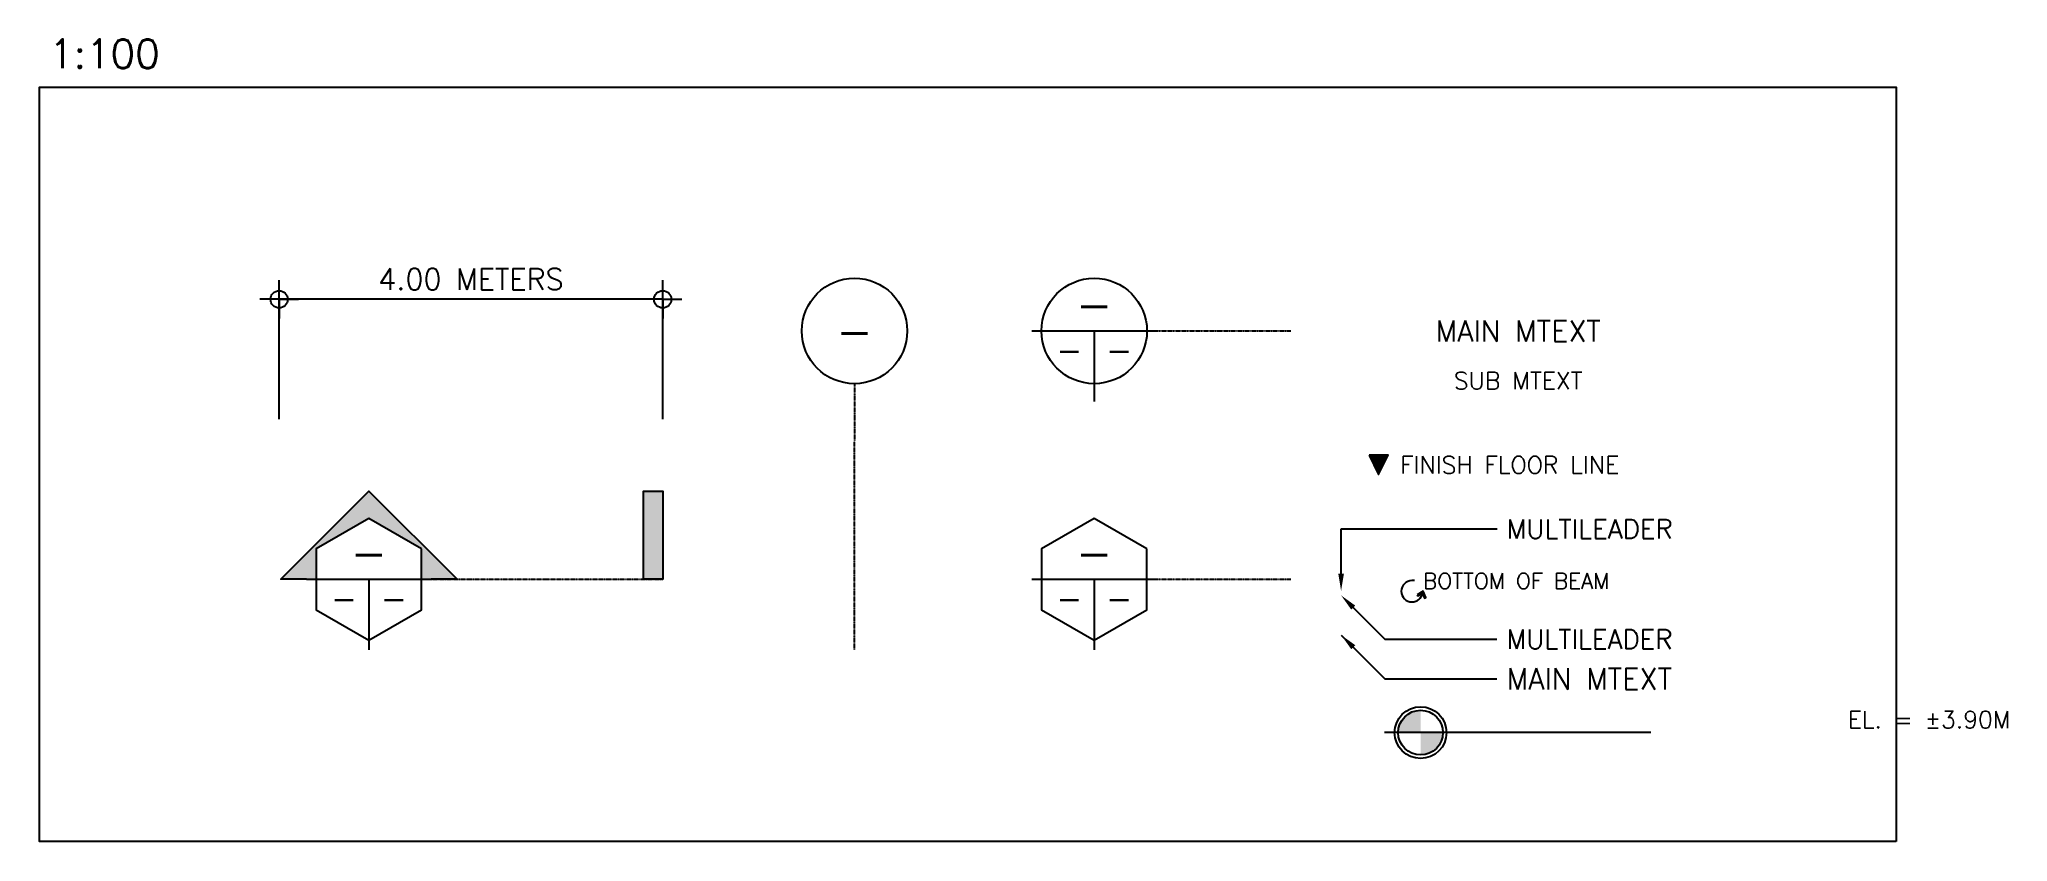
# Model space of a CAD drawing. Header units: millimetres. Extents: x -251401 to 377140, y -30451 to 275830.
# Drawn here: x -50997 to -30473, y 11573 to 19937 of the extents above; entities that cross this region are included whole.
import ezdxf
from ezdxf import colors
from ezdxf.entities.mleader import LeaderData, LeaderLine
from ezdxf.math import Vec2, Vec3

# ---------------------------------------------------------------- set-up
doc = ezdxf.new("R2010")
doc.units = ezdxf.units.MM
doc.linetypes.add('CENTER', pattern=[2, 1.25, -0.25, 0.25, -0.25])
for name, color, linetype in [('0-S1', 1, 'Continuous'), ('0-S2', 2, 'Continuous'), ('0-S3', 3, 'Continuous'), ('A-CENTER', 3, 'CENTER'), ('A-DIMENSIONS', 30, 'Continuous'), ('A-GRID', 8, 'CENTER'), ('A-TEXT', 7, 'Continuous')]:
    doc.layers.add(name, color=color, linetype=linetype)
doc.styles.add('LEROY', font='simplex.shx')
doc.dimstyles.new('DIM100', dxfattribs={"dimscale": 0, "dimtxt": 220, "dimasz": 180, "dimexe": 220, "dimexo": 250, "dimgap": 1, "dimtad": 1, "dimtoh": 1, "dimlfac": 0.001, "dimzin": 1, "dimdsep": 46, "dimtxsty": 'LEROY', "dimblk1": 'ORIGIN', "dimblk2": 'ORIGIN', "dimsah": 1, "dimcen": 0.18, "dimclrd": 30, "dimclre": 30, "dimclrt": 7, "dimazin": 0, "dimtfac": 1, "dimtix": 1, "dimtmove": 1, "dimatfit": 3, "dimfxl": 1, "dimtvp": 1, "dimtolj": 2, "dimtzin": 0, "dimarcsym": 0})

msp = doc.modelspace()

# ---------------------------------------------------------------- texts
at = {"layer": 'A-TEXT', "insert": (-50897.5, 19637.324), "char_height": 300, "attachment_point": 7, "style": 'LEROY'}
msp.add_mtext_dynamic_manual_height_columns('1:100', width=4884.49851, gutter_width=1, heights=[0], dxfattribs=at)
at = {"layer": 'A-TEXT', "color": 4, "char_height": 350, "attachment_point": 5, "style": 'LEROY'}
for insert in [(-39997.5, 17172.324), (-47560.971, 14583.085), (-39997.5, 14583.085)]:
    msp.add_mtext_dynamic_manual_height_columns('-', width=384.49851, gutter_width=1, heights=[0], dxfattribs=dict(at, insert=insert))
at = {"layer": 'A-TEXT', "color": 5, "insert": (-42497.5, 16897.324), "char_height": 350, "attachment_point": 5, "style": 'LEROY'}
msp.add_mtext_dynamic_manual_height_columns('-', width=384.49851, gutter_width=1, heights=[0], dxfattribs=at)
at = {"layer": 'A-TEXT', "ltscale": 0.2, "style": 'LEROY'}
for s, width, insert, char_height, attachment_point in [('MAIN MTEXT', 4884.49851, (-35576.809, 16897.324), 220, 5), ('SUB MTEXT', 4923.2237, (-35576.809, 16378.754), 180, 5), ('FINISH FLOOR LINE', 6814.27023, (-36806.796, 15501.087), 180, 4), ('BOTTOM OF BEAM', 7036.54302, (-36568.475, 14373.296), 165, 1), ('MAIN MTEXT', 4884.49851, (-35698.371, 13270.042), 220, 4)]:
    msp.add_mtext_dynamic_manual_height_columns(s, width=width, gutter_width=1, heights=[0], dxfattribs=dict(at, insert=insert, char_height=char_height, attachment_point=attachment_point))
at = {"layer": 'A-TEXT', "color": 3, "char_height": 250, "attachment_point": 5, "style": 'LEROY'}
for insert in [(-40257.5, 16697.324), (-39737.5, 16697.324), (-47820.971, 14108.085), (-47300.971, 14108.085), (-40257.5, 14108.085), (-39737.5, 14108.085)]:
    msp.add_mtext_dynamic_manual_height_columns('-', width=384.49851, gutter_width=1, heights=[0], dxfattribs=dict(at, insert=insert))
at = {"layer": 'A-TEXT', "ltscale": 0.5, "insert": (-31290.241, 12844.711), "char_height": 180, "width": 9858.6052, "attachment_point": 5, "style": 'LEROY'}
msp.add_mtext('EL. = ±3.90M', dxfattribs=at)

# ---------------------------------------------------------------- blocks, each defined once
blk = doc.blocks.new('USER ARROW 100')
at = {"layer": 'A-DIMENSIONS'}
for q in [(-200, 0), (200, 0)]:
    blk.add_line((0, 0), q, dxfattribs=at)
for points in [[(0, 0), (0, 200)], [(0, 0), (0, -200)]]:
    blk.add_lwpolyline(points, dxfattribs=at)
blk.add_circle((0, 0), 90, dxfattribs=at)
blk = doc.blocks.new('*D118')
at = {"layer": 'A-DIMENSIONS', "color": 30, "transparency": 16777216}
for p, q in [((-48497, 15977), (-48497, 17227)), ((-44498, 17227), (-48496, 17227)), ((-44497, 15977), (-44497, 17227))]:
    blk.add_line(p, q, dxfattribs=at)
at = {"layer": 'Defpoints', "color": 0, "transparency": 16777216}
for p in [(-48497, 17227), (-48497, 15727), (-44497, 15727)]:
    blk.add_point(p, dxfattribs=at)
at = {"layer": 'A-DIMENSIONS', "color": 30, "transparency": 16777216, "rotation": 180}
blk.add_blockref('USER ARROW 100', (-48497, 17227), dxfattribs=at)
at = {"layer": 'A-DIMENSIONS', "color": 30, "transparency": 16777216}
blk.add_blockref('USER ARROW 100', (-44497, 17227), dxfattribs=at)
at = {"layer": 'A-DIMENSIONS', "color": 7, "transparency": 16777216, "insert": (-46497, 17437), "char_height": 220, "attachment_point": 5, "style": 'LEROY'}
blk.add_mtext('\\A2;4.00 METERS', dxfattribs=at)
blk = doc.blocks.new('LEVEL LABEL')
at = {"layer": '0-S1'}
blk.add_lwpolyline([(10, 44), (0, 44, 0.414214), (-44, 0, 0.414214), (0, -44, 0.364866), (43.4, -7.5, -11.64198)], format="xyb", dxfattribs=at)
at = {"layer": '0-S2'}
blk.add_lwpolyline([(21.7, -14.9), (24.4, -19.2), (43.3, -7.4), (52.1, -27.9), (56.7, -25.9), (45.6, 0), (21.7, -14.9)], dxfattribs=at)
blk = doc.blocks.new('_Origin')
at = {"color": 0, "linetype": 'ByBlock', "lineweight": -2}
blk.add_line((0, 0), (-1, 0), dxfattribs=at)
blk.add_circle((0, 0), 0.5, dxfattribs=at)

# ---------------------------------------------------------------- dimensions: what is measured, and where the dimension line sits
at = {"layer": 'A-DIMENSIONS'}
dim = msp.add_linear_dim(base=(-48497.5, 17227.324), p1=(-44497.5, 15727.324), p2=(-48497.5, 15727.324), text='<> METERS', dimstyle='DIM100', override={"dimscale": 1, "dimasz": 1, "dimexe": 0, "dimexo": 250, "dimgap": 100, "dimblk1": 'USER ARROW 100', "dimblk2": 'USER ARROW 100', "dimlwd": 65535, "dimlwe": 65535}, dxfattribs=at)
dim.commit()
dim.dimension.update_dxf_attribs({"geometry": '*D118', "text_midpoint": (-46497.5, 17437.324)})

# ---------------------------------------------------------------- hatches: boundary and pattern name
at = {"layer": '0-S1'}
h = msp.add_hatch(color=256, dxfattribs=at)
h.dxf.hatch_style = 1
h.paths.add_polyline_path([(-47560.971, 15227.324), (-48480.21, 14308.085), (-48210.971, 14308.085), (-48110.971, 14308.085), (-48110.971, 14625.628), (-47560.971, 14943.171), (-47010.971, 14625.628), (-47010.971, 14308.085), (-46910.971, 14308.085), (-46641.775, 14308.085)])
h = msp.add_hatch(color=256, dxfattribs=at)
h.dxf.hatch_style = 1
h.paths.add_polyline_path([(-44697.5, 14308.085), (-44697.5, 15227.324), (-44497.5, 15227.324), (-44497.5, 14308.085)])
at = {"layer": '0-S2'}
h = msp.add_hatch(color=256, dxfattribs=at)
edge = h.paths.add_edge_path()
edge.add_ellipse((-36594.544, 12709.711), major_axis=(-233.114, 0.047), ratio=1, start_angle=-89.9905682, end_angle=0.0094318)
edge.add_line((-36827.657, 12709.72), (-36594.544, 12709.711))
edge.add_line((-36594.544, 12709.711), (-36594.535, 12942.825))
edge = h.paths.add_edge_path()
edge.add_line((-36361.43, 12709.702), (-36594.544, 12709.711))
edge.add_line((-36594.544, 12709.711), (-36594.552, 12476.597))
edge.add_ellipse((-36594.544, 12709.711), major_axis=(-233.114, 0.047), ratio=1, start_angle=90.0094318, end_angle=180.0094318)
at = {"layer": 'A-DIMENSIONS', "ltscale": 0.2}
msp.add_hatch(color=256, dxfattribs=at).paths.add_polyline_path([(-37131.796, 15601.087), (-37031.796, 15401.087), (-36931.796, 15601.087)])

# ---------------------------------------------------------------- linework, layer by layer
at = {"layer": '0-S1'}
for points in [[(-48210.971, 14308.085), (-48480.21, 14308.085), (-47560.971, 15227.324), (-46641.775, 14308.085), (-46910.971, 14308.085)], [(-44697.5, 14308.085), (-44697.5, 15227.324), (-44497.5, 15227.324), (-44497.5, 14308.085), (-44697.5, 14308.085)]]:
    msp.add_lwpolyline(points, dxfattribs=at)
for points in [[(-47010.971, 14625.628), (-47560.971, 14943.171), (-48110.971, 14625.628), (-48110.971, 13990.543), (-47560.971, 13673), (-47010.971, 13990.543)], [(-39447.5, 14625.628), (-39997.5, 14943.171), (-40547.5, 14625.628), (-40547.5, 13990.543), (-39997.5, 13673), (-39447.5, 13990.543)]]:
    msp.add_lwpolyline(points, close=True, dxfattribs=at)
at = {"layer": '0-S2'}
msp.add_line((-34192.335, 12709.711), (-36969.544, 12709.711), dxfattribs=at)
for points in [[(-39997.5, 16897.324), (-39997.5, 16162.239)], [(-47560.971, 14308.085), (-47560.971, 13573)], [(-39997.5, 14308.085), (-39997.5, 13573)]]:
    msp.add_lwpolyline(points, dxfattribs=at)
at = {"layer": '0-S2', "color": 2, "linetype": 'CENTER'}
msp.add_lwpolyline([(-39447.5, 16897.324), (-37947.5, 16897.324)], dxfattribs=at)
at = {"layer": '0-S2'}
for centre in [(-42497.5, 16897.324), (-39997.5, 16897.324)]:
    msp.add_circle(centre, 550, dxfattribs=at)
for major_axis, start_param, end_param in [((270, 0), -0.000038198, 6.283147109), ((233.114, 0.176), -0.000794013, 6.282391295)]:
    msp.add_ellipse((-36594.544, 12709.711), major_axis=major_axis, ratio=1, start_param=start_param, end_param=end_param, dxfattribs=at)
at = {"layer": '0-S3'}
for p, q in [((-40647.5, 16897.324), (-39347.5, 16897.324)), ((-48210.971, 14308.085), (-46910.971, 14308.085)), ((-40647.5, 14308.085), (-39347.5, 14308.085))]:
    msp.add_line(p, q, dxfattribs=at)
at = {"layer": 'A-CENTER'}
for points in [[(-42497.5, 16347.324), (-42497.5, 15747.324)], [(-46910.971, 14308.085), (-44497.5, 14308.085)], [(-39447.5, 14308.085), (-37947.5, 14308.085)]]:
    msp.add_lwpolyline(points, dxfattribs=at)
at = {"layer": 'A-DIMENSIONS', "ltscale": 0.2}
msp.add_lwpolyline([(-37131.796, 15601.087), (-37031.796, 15401.087), (-36931.796, 15601.087), (-37131.796, 15601.087)], dxfattribs=at)
at = {"layer": 'A-GRID'}
msp.add_line((-42497.5, 13573), (-42497.5, 15747.324), dxfattribs=at)
at = {"layer": 'A-TEXT'}
msp.add_lwpolyline([(-31634.56, 11573), (-50997.5, 11573), (-50997.5, 19437.324), (-31634.56, 19437.324)], close=True, dxfattribs=at)

# ---------------------------------------------------------------- block references
at = {"layer": 'Defpoints', "xscale": 2.540111658084945, "yscale": 2.540111658084945, "zscale": 2.540111658084945}
msp.add_blockref('LEVEL LABEL', (-36684.327, 14183.296), dxfattribs=at)

msp.set_redraw_order([(e.dxf.handle, doc.entitydb.next_handle()) for e in msp.query("TEXT MTEXT ATTDEF DIMENSION ARC_DIMENSION")])  # texts and dimensions are drawn at this point

# ---------------------------------------------------------------- leaders
at = {"layer": 'A-DIMENSIONS', "ltscale": 0.2}
msp.add_leader([(-37423.025, 13726.998), (-36966.068, 13270.042), (-35798.371, 13270.042)], dimstyle='DIM100', override={"dimscale": 0.05, "dimasz": 3600, "dimtad": 0, "dimclrd": 256}, dxfattribs=at)
ml = msp.add_multileader_mtext('Standard', dxfattribs=at)
ml.set_content('{\\C7;MULTILEADER}', color=256, style='LEROY')
ml.set_leader_properties(color=256)
ml.build(insert=Vec2(0, 0))
ml.multileader.update_dxf_attribs({"dogleg_length": 50, "arrow_head_size": 180})
ctx = ml.context
ctx.base_point, ctx.char_height, ctx.arrow_head_size, ctx.landing_gap_size, ctx.plane_origin = Vec3(-35796.828, 14833.171), 200, 180, 100, Vec3(-35966.068, 14187.461)
notes = []
notes.append((ctx, [(0, (1, 1, 0), (-37423.025, 14833.171), (1, 0), 1626.197, [(0, [(-37423.025, 14187.461)], 0, [])])]))
ctx.mtext.insert, ctx.mtext.flow_direction = Vec3(-35696.828, 14933.171), 5
ml = msp.add_multileader_mtext('Standard', dxfattribs=at)
ml.set_content('{\\C7;MULTILEADER}', color=256, style='LEROY')
ml.set_leader_properties(color=256)
ml.build(insert=Vec2(0, 0))
ml.multileader.update_dxf_attribs({"dogleg_length": 0.36, "arrow_head_size": 180})
ctx = ml.context
ctx.base_point, ctx.char_height, ctx.arrow_head_size, ctx.landing_gap_size, ctx.plane_origin = Vec3(-35798.371, 13683), 200, 180, 100, Vec3(-35966.068, 14328.71)
notes.append((ctx, [(0, (1, 1, 0), (-36966.068, 13683), (1, 0), 1167.697, [(0, [(-37423.025, 14139.956)], 0, [])])]))
ctx.mtext.insert, ctx.mtext.flow_direction = Vec3(-35698.371, 13783), 5
for ctx, leaders in notes:
    for number, flags, end, landing, length, lines in leaders:
        leader = LeaderData()
        leader.index, (leader.has_last_leader_line, leader.has_dogleg_vector, leader.attachment_direction) = number, flags
        leader.last_leader_point, leader.dogleg_vector, leader.dogleg_length = Vec3(end), Vec3(landing), length
        for number, points, colour, breaks in lines:
            line = LeaderLine()
            line.index, line.vertices, line.color, line.breaks = number, Vec3.list(points), colors.encode_raw_color(colour), breaks
            leader.lines.append(line)
        ctx.leaders.append(leader)

doc.saveas('drawing.dxf')
